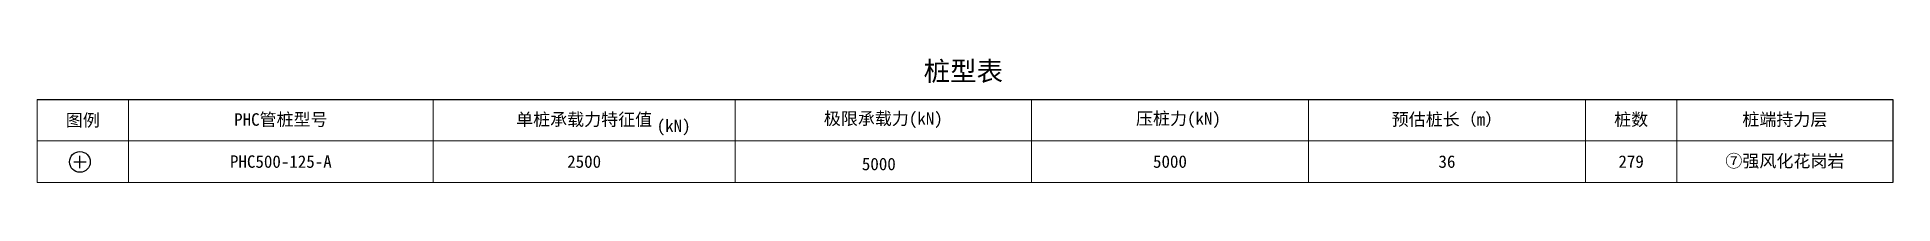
# Model space of a CAD drawing. Header units: millimetres. Extents: x -8252 to 341964, y -299084 to 206355.
# Drawn here: x 1615 to 68615, y -20052 to -15576 of the extents above; entities that cross this region are included whole.
import ezdxf

# ---------------------------------------------------------------- set-up
doc = ezdxf.new("R2010")
doc.units = ezdxf.units.MM
doc.header["$LTSCALE"] = 500
doc.layers.add('1507', color=6, linetype='Continuous')
doc.layers.add('图形标注', color=3, linetype='Continuous', lineweight=13)
doc.layers.add('文字标注', color=4, linetype='Continuous', lineweight=13)
doc.styles.add('宋体', font='')
doc.styles.get('宋体').set_extended_font_data('宋体')

msp = doc.modelspace()

# ---------------------------------------------------------------- texts
at = {"insert": (35052.82, -16070.026), "char_height": 700, "width": 66876.61776, "attachment_point": 5, "style": '宋体'}
msp.add_mtext('桩型表', dxfattribs=at)
at = {"layer": '文字标注', "color": 4, "char_height": 450, "attachment_point": 5, "style": '宋体'}
for s, insert, width in [('图例', (3264.511, -17828.038), 3300), ('PHC管桩型号', (10414.511, -17802.331), 11000), ('单桩承载力特征值', (21364.324, -17802.331), 10899.62764), ('(kN)', (24596.795, -18069.632), 1507.5), ('极限承载力(kN)', (32164.324, -17802.331), 10700.37236), ('  压桩力(kN)', (42514.511, -17802.331), 10000), ('预估桩长（m）', (52514.511, -17802.331), 10000), ('桩数', (59164.511, -17802.331), 3300), ('桩端持力层', (64714.511, -17802.331), 7800), ('PHC500-125-A', (10414.511, -19302.331), 11000), ('2500', (21364.324, -19302.331), 10899.62764), ('5000', (32003.176, -19389.439), 2656.07143), ('5000', (42514.511, -19302.331), 10000), ('36', (52514.511, -19302.331), 10000), ('279', (59164.511, -19302.331), 3300), ('{\\C256;⑦}强风化花岗岩', (64714.511, -19302.331), 7800)]:
    msp.add_mtext(s, dxfattribs=dict(at, insert=insert, width=width))

# ---------------------------------------------------------------- linework, layer by layer
at = {"layer": '1507'}
for p, q in [((2934.802, -19310.866), (3384.802, -19310.866)), ((3159.802, -19535.866), (3159.802, -19085.866))]:
    msp.add_line(p, q, dxfattribs=at)
msp.add_circle((3159.802, -19310.866), 375, dxfattribs=at)
at = {"layer": '图形标注', "color": 4, "lineweight": 25}
for p, q in [((1614.511, -17052.331), (68614.511, -17052.331)), ((68614.511, -17052.331), (68614.511, -20052.331))]:
    msp.add_line(p, q, dxfattribs=at)
at = {"layer": '图形标注', "color": 4}
for p, q in [((1614.511, -17052.331), (1614.511, -20052.331)), ((4914.511, -17052.331), (4914.511, -20052.331)), ((15914.511, -17052.331), (15914.511, -20052.331)), ((26814.138, -17052.331), (26814.138, -20052.331)), ((26814.138, -17052.331), (26814.138, -20052.331)), ((37514.511, -17052.331), (37514.511, -20052.331)), ((37514.511, -17052.331), (37514.511, -20052.331)), ((47514.511, -17052.331), (47514.511, -20052.331)), ((57514.511, -17052.331), (57514.511, -20052.331)), ((60814.511, -17052.331), (60814.511, -20052.331)), ((60814.511, -17052.331), (60814.511, -20052.331)), ((1614.511, -18552.331), (68614.511, -18552.331)), ((1614.511, -20052.331), (68614.511, -20052.331))]:
    msp.add_line(p, q, dxfattribs=at)

msp.set_redraw_order([(e.dxf.handle, doc.entitydb.next_handle()) for e in msp.query("TEXT MTEXT ATTDEF DIMENSION ARC_DIMENSION")])  # texts and dimensions are drawn at this point

doc.saveas('drawing.dxf')
